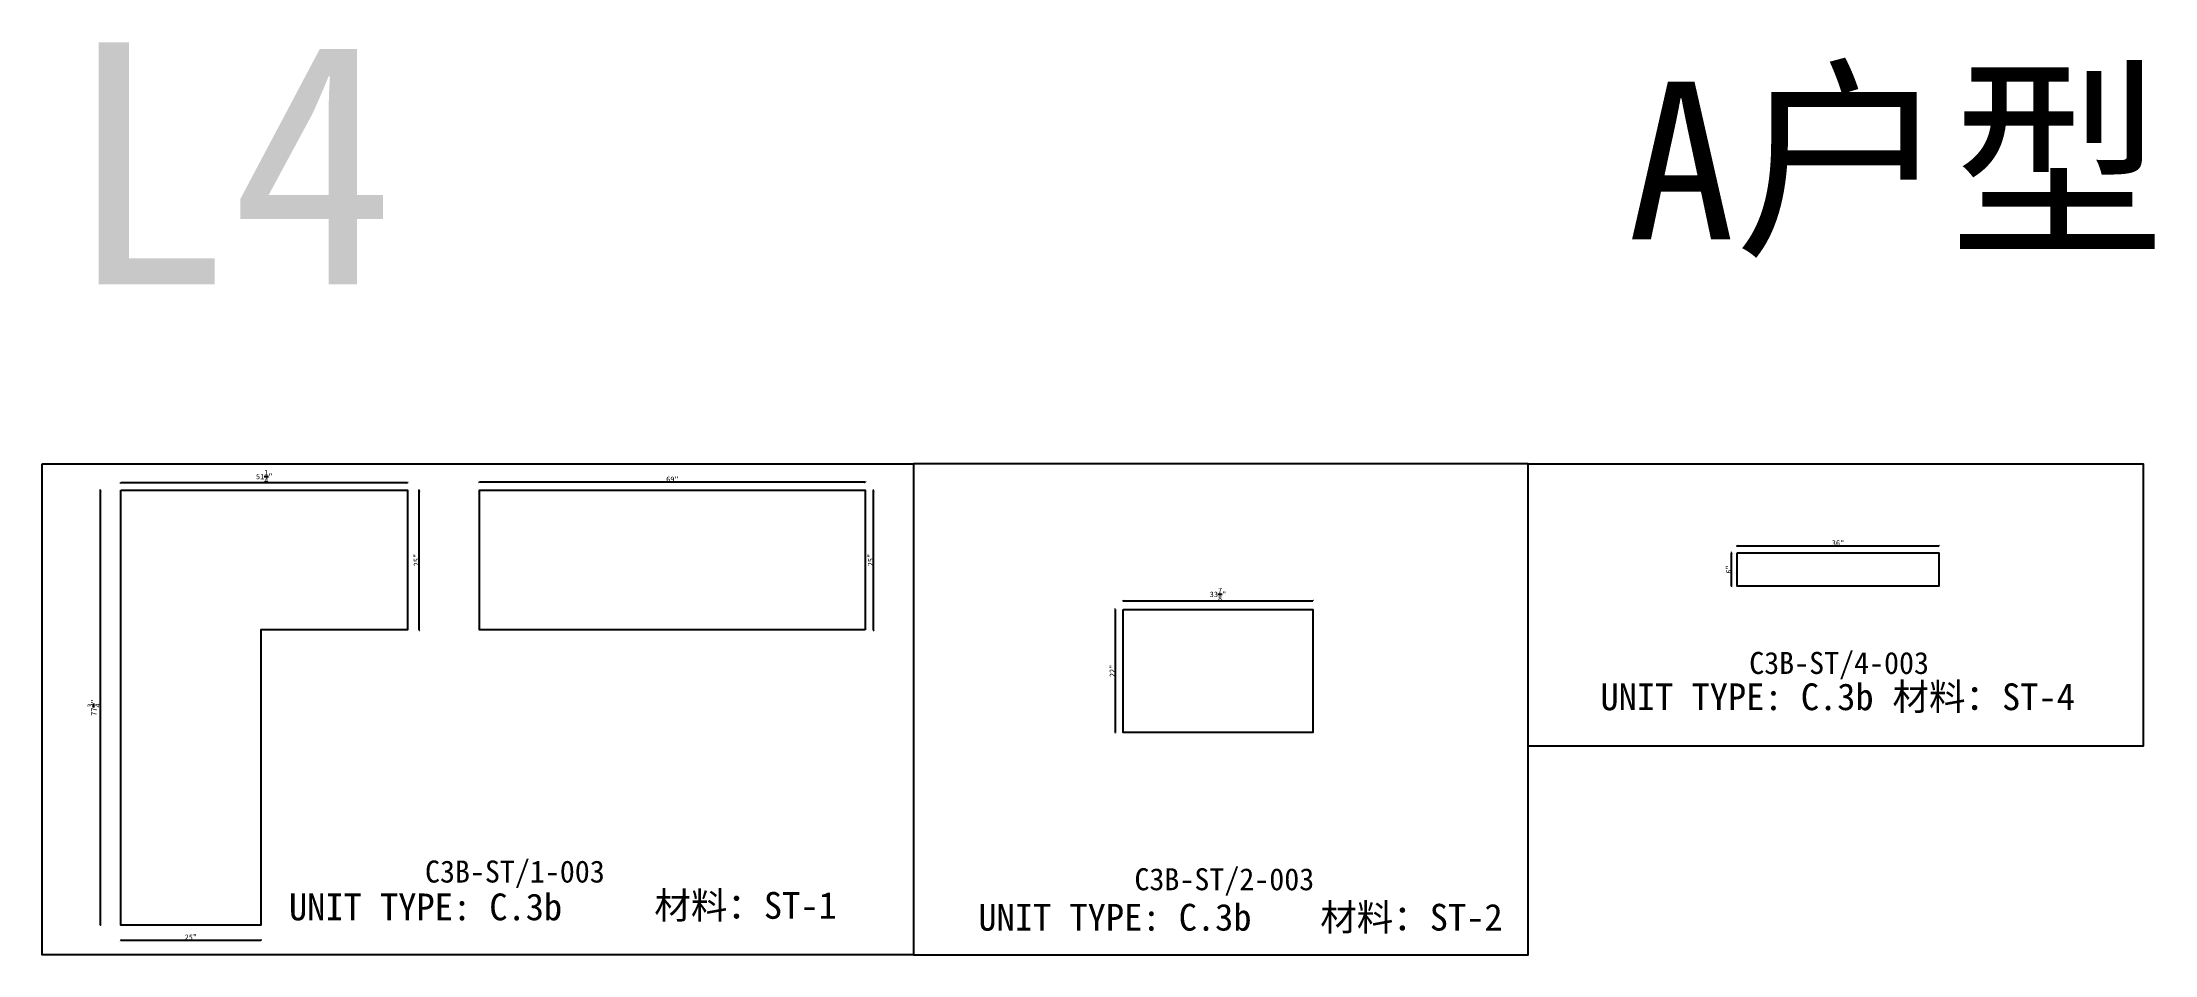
# Model space of a CAD drawing. Header units: millimetres. Extents: x -46966 to 138077, y -48408 to 2116.
# Drawn here: x 52657 to 62250, y -2182 to 1961 of the extents above; entities that cross this region are included whole.
import ezdxf
from ezdxf.enums import TextEntityAlignment as Align

# ---------------------------------------------------------------- set-up
doc = ezdxf.new("R2010")
doc.units = ezdxf.units.MM
doc.layers.add('PART_NUMBER', color=3, linetype='Continuous')
doc.styles.add('样式 1', font='')
doc.styles.get('样式 1').set_extended_font_data('NSimSun')
doc.dimstyles.new('副本 ISO-25', dxfattribs={"dimtxt": 25, "dimasz": 10, "dimexe": 1.5, "dimexo": 0.5, "dimtad": 1, "dimlfac": 0.03937, "dimlunit": 5, "dimtxsty": '样式 1', "dimblk": 'ARCHTICK', "dimcen": 2.5, "dimclrd": 256, "dimclrt": 1, "dimazin": 3, "dimtfac": 1, "dimtmove": 0, "dimatfit": 3, "dimfxlon": 1})

msp = doc.modelspace()

# ---------------------------------------------------------------- texts
at = {"style": '样式 1'}
for s, height, p in [('L4', 1098.6712, (52764.267, 862.818)), ('A户型', 716.2262, (59856.293, 1066.337)), ('UNIT TYPE: C.3b', 121.5865, (59733.131, -1071.51)), ('材料：ST-4', 121.5865, (61059.412, -1071.51)), ('UNIT TYPE: C.3b', 121.5865, (53777.181, -2025.642)), ('材料：ST-1', 121.5865, (55436.468, -2018.987)), ('UNIT TYPE: C.3b', 121.5865, (56907.956, -2072.615)), ('材料：ST-2', 121.5865, (58460.681, -2072.615))]:
    msp.add_text(s, height=height, dxfattribs=at).set_placement(p)
at = {"layer": 'PART_NUMBER', "color": 3, "style": '样式 1'}
for s, p in [('C3B-ST/4-003', (60816.956, -857.184)), ('C3B-ST/1-003', (54803.2, -1804.353)), ('C3B-ST/2-003', (58025.081, -1839.353))]:
    msp.add_text(s, height=100, dxfattribs=at).set_placement(p, align=Align.MIDDLE_CENTER)

# ---------------------------------------------------------------- blocks, each defined once
blk = doc.blocks.new('_ArchTick')
at = {"color": 0, "linetype": 'ByBlock', "const_width": 0.15}
blk.add_lwpolyline([(-0.5, -0.5), (0.5, 0.5)], dxfattribs=at)
blk = doc.blocks.new('*D1080')
at = {"color": 0, "lineweight": -2, "transparency": 16777216}
for p, q in [((56430.6, -72.5), (56433.1, -72.5)), ((56430.6, -707.5), (56433.1, -707.5))]:
    blk.add_line(p, q, dxfattribs=at)
at = {"lineweight": -2, "transparency": 16777216}
blk.add_line((56431.6, -707.5), (56431.6, -72.5), dxfattribs=at)
at = {"layer": 'Defpoints', "color": 0, "transparency": 16777216}
for p in [(56394.6, -72.5), (56431.6, -72.5), (56394.6, -707.5)]:
    blk.add_point(p, dxfattribs=at)
at = {"lineweight": -2, "transparency": 16777216, "xscale": 10, "yscale": 10, "zscale": 10}
for p, rotation in [((56431.6, -72.5), 90), ((56431.6, -707.5), 270)]:
    blk.add_blockref('_ArchTick', p, dxfattribs=dict(at, rotation=rotation))
at = {"color": 1, "transparency": 16777216, "insert": (56418.4, -390), "char_height": 25, "attachment_point": 5, "rotation": 90, "style": '样式 1'}
blk.add_mtext('\\A1;25"', dxfattribs=at)
blk = doc.blocks.new('*D1081')
at = {"color": 0, "lineweight": -2, "transparency": 16777216}
for p, q in [((54642, -37.2), (54642, -34.7)), ((56394.6, -37.2), (56394.6, -34.7))]:
    blk.add_line(p, q, dxfattribs=at)
at = {"lineweight": -2, "transparency": 16777216}
blk.add_line((56394.6, -36.2), (54642, -36.2), dxfattribs=at)
at = {"layer": 'Defpoints', "color": 0, "transparency": 16777216}
for p in [(54642, -36.2), (54642, -72.5), (56394.6, -72.5)]:
    blk.add_point(p, dxfattribs=at)
at = {"lineweight": -2, "transparency": 16777216, "xscale": 10, "yscale": 10, "zscale": 10, "rotation": 180}
blk.add_blockref('_ArchTick', (54642, -36.2), dxfattribs=at)
at = {"lineweight": -2, "transparency": 16777216, "xscale": 10, "yscale": 10, "zscale": 10}
blk.add_blockref('_ArchTick', (56394.6, -36.2), dxfattribs=at)
at = {"color": 1, "transparency": 16777216, "insert": (55518.3, -23), "char_height": 25, "attachment_point": 5, "style": '样式 1'}
blk.add_mtext('\\A1;69"', dxfattribs=at)
blk = doc.blocks.new('*D1082')
at = {"color": 0, "lineweight": -2, "transparency": 16777216}
for p, q in [((53014, -40.4), (53014, -37.9)), ((54315.7, -40.4), (54315.7, -37.9))]:
    blk.add_line(p, q, dxfattribs=at)
at = {"lineweight": -2, "transparency": 16777216}
blk.add_line((54315.7, -39.4), (53014, -39.4), dxfattribs=at)
at = {"layer": 'Defpoints', "color": 0, "transparency": 16777216}
for p in [(53014, -39.4), (53014, -72.5), (54315.7, -72.5)]:
    blk.add_point(p, dxfattribs=at)
at = {"lineweight": -2, "transparency": 16777216, "xscale": 10, "yscale": 10, "zscale": 10, "rotation": 180}
blk.add_blockref('_ArchTick', (53014, -39.4), dxfattribs=at)
at = {"lineweight": -2, "transparency": 16777216, "xscale": 10, "yscale": 10, "zscale": 10}
blk.add_blockref('_ArchTick', (54315.7, -39.4), dxfattribs=at)
at = {"color": 1, "transparency": 16777216, "insert": (53664.9, -10.3), "char_height": 25, "attachment_point": 5, "style": '样式 1'}
blk.add_mtext('\\A1;51{\\H1x;\\S1/4;}"', dxfattribs=at)
blk = doc.blocks.new('*D1083')
at = {"color": 0, "lineweight": -2, "transparency": 16777216}
for p, q in [((54368.2, -72.5), (54370.7, -72.5)), ((54368.2, -707.5), (54370.7, -707.5))]:
    blk.add_line(p, q, dxfattribs=at)
at = {"lineweight": -2, "transparency": 16777216}
blk.add_line((54369.2, -707.5), (54369.2, -72.5), dxfattribs=at)
at = {"layer": 'Defpoints', "color": 0, "transparency": 16777216}
for p in [(54315.7, -72.5), (54369.2, -72.5), (54315.7, -707.5)]:
    blk.add_point(p, dxfattribs=at)
at = {"lineweight": -2, "transparency": 16777216, "xscale": 10, "yscale": 10, "zscale": 10}
for p, rotation in [((54369.2, -72.5), 90), ((54369.2, -707.5), 270)]:
    blk.add_blockref('_ArchTick', p, dxfattribs=dict(at, rotation=rotation))
at = {"color": 1, "transparency": 16777216, "insert": (54356.1, -390), "char_height": 25, "attachment_point": 5, "rotation": 90, "style": '样式 1'}
blk.add_mtext('\\A1;25"', dxfattribs=at)
blk = doc.blocks.new('*D1084')
at = {"color": 0, "lineweight": -2, "transparency": 16777216}
for p, q in [((53014, -2114.8), (53014, -2117.3)), ((53649, -2114.8), (53649, -2117.3))]:
    blk.add_line(p, q, dxfattribs=at)
at = {"lineweight": -2, "transparency": 16777216}
blk.add_line((53014, -2115.8), (53649, -2115.8), dxfattribs=at)
at = {"layer": 'Defpoints', "color": 0, "transparency": 16777216}
for p in [(53014, -2047.3), (53649, -2047.3), (53649, -2115.8)]:
    blk.add_point(p, dxfattribs=at)
at = {"lineweight": -2, "transparency": 16777216, "xscale": 10, "yscale": 10, "zscale": 10, "rotation": 180}
blk.add_blockref('_ArchTick', (53014, -2115.8), dxfattribs=at)
at = {"lineweight": -2, "transparency": 16777216, "xscale": 10, "yscale": 10, "zscale": 10}
blk.add_blockref('_ArchTick', (53649, -2115.8), dxfattribs=at)
at = {"color": 1, "transparency": 16777216, "insert": (53331.5, -2102.6), "char_height": 25, "attachment_point": 5, "style": '样式 1'}
blk.add_mtext('\\A1;25"', dxfattribs=at)
blk = doc.blocks.new('*D1085')
at = {"color": 0, "lineweight": -2, "transparency": 16777216}
for p, q in [((52921.8, -72.5), (52919.3, -72.5)), ((52921.8, -2047.3), (52919.3, -2047.3))]:
    blk.add_line(p, q, dxfattribs=at)
at = {"lineweight": -2, "transparency": 16777216}
blk.add_line((52920.8, -2047.3), (52920.8, -72.5), dxfattribs=at)
at = {"layer": 'Defpoints', "color": 0, "transparency": 16777216}
for p in [(52920.8, -72.5), (53014, -72.5), (53014, -2047.3)]:
    blk.add_point(p, dxfattribs=at)
at = {"lineweight": -2, "transparency": 16777216, "xscale": 10, "yscale": 10, "zscale": 10}
for p, rotation in [((52920.8, -72.5), 90), ((52920.8, -2047.3), 270)]:
    blk.add_blockref('_ArchTick', p, dxfattribs=dict(at, rotation=rotation))
at = {"color": 1, "transparency": 16777216, "insert": (52891.7, -1059.9), "char_height": 25, "attachment_point": 5, "rotation": 90, "style": '样式 1'}
blk.add_mtext('\\A1;77{\\H1x;\\S3/4;}"', dxfattribs=at)
blk = doc.blocks.new('*D1086')
at = {"color": 0, "lineweight": -2, "transparency": 16777216}
for p, q in [((57566, -575.6), (57566, -573.1)), ((58426.5, -575.6), (58426.5, -573.1))]:
    blk.add_line(p, q, dxfattribs=at)
at = {"lineweight": -2, "transparency": 16777216}
blk.add_line((57566, -574.6), (58426.5, -574.6), dxfattribs=at)
at = {"layer": 'Defpoints', "color": 0, "transparency": 16777216}
for p in [(58426.5, -574.6), (57566, -614), (58426.5, -614)]:
    blk.add_point(p, dxfattribs=at)
at = {"lineweight": -2, "transparency": 16777216, "xscale": 10, "yscale": 10, "zscale": 10, "rotation": 180}
blk.add_blockref('_ArchTick', (57566, -574.6), dxfattribs=at)
at = {"lineweight": -2, "transparency": 16777216, "xscale": 10, "yscale": 10, "zscale": 10}
blk.add_blockref('_ArchTick', (58426.5, -574.6), dxfattribs=at)
at = {"color": 1, "transparency": 16777216, "insert": (57996.2, -545.5), "char_height": 25, "attachment_point": 5, "style": '样式 1'}
blk.add_mtext('\\A1;33{\\H1x;\\S7/8;}"', dxfattribs=at)
blk = doc.blocks.new('*D1087')
at = {"color": 0, "lineweight": -2, "transparency": 16777216}
for p, q in [((57530.4, -614), (57527.9, -614)), ((57530.4, -1172.8), (57527.9, -1172.8))]:
    blk.add_line(p, q, dxfattribs=at)
at = {"lineweight": -2, "transparency": 16777216}
blk.add_line((57529.4, -614), (57529.4, -1172.8), dxfattribs=at)
at = {"layer": 'Defpoints', "color": 0, "transparency": 16777216}
for p in [(57566, -614), (57529.4, -1172.8), (57566, -1172.8)]:
    blk.add_point(p, dxfattribs=at)
at = {"lineweight": -2, "transparency": 16777216, "xscale": 10, "yscale": 10, "zscale": 10}
for p, rotation in [((57529.4, -614), 90), ((57529.4, -1172.8), 270)]:
    blk.add_blockref('_ArchTick', p, dxfattribs=dict(at, rotation=rotation))
at = {"color": 1, "transparency": 16777216, "insert": (57516.3, -893.4), "char_height": 25, "attachment_point": 5, "rotation": 90, "style": '样式 1'}
blk.add_mtext('\\A1;22"', dxfattribs=at)
blk = doc.blocks.new('*D1090')
at = {"color": 0, "lineweight": -2, "transparency": 16777216}
for p, q in [((60354.8, -326.5), (60354.8, -324)), ((61269.2, -326.5), (61269.2, -324))]:
    blk.add_line(p, q, dxfattribs=at)
at = {"lineweight": -2, "transparency": 16777216}
blk.add_line((60354.8, -325.5), (61269.2, -325.5), dxfattribs=at)
at = {"layer": 'Defpoints', "color": 0, "transparency": 16777216}
for p in [(60354.8, -356.4), (61269.2, -325.5), (61269.2, -356.4)]:
    blk.add_point(p, dxfattribs=at)
at = {"lineweight": -2, "transparency": 16777216, "xscale": 10, "yscale": 10, "zscale": 10, "rotation": 180}
blk.add_blockref('_ArchTick', (60354.8, -325.5), dxfattribs=at)
at = {"lineweight": -2, "transparency": 16777216, "xscale": 10, "yscale": 10, "zscale": 10}
blk.add_blockref('_ArchTick', (61269.2, -325.5), dxfattribs=at)
at = {"color": 1, "transparency": 16777216, "insert": (60812, -312.4), "char_height": 25, "attachment_point": 5, "style": '样式 1'}
blk.add_mtext('\\A1;36"', dxfattribs=at)
blk = doc.blocks.new('*D1091')
at = {"color": 0, "lineweight": -2, "transparency": 16777216}
for p, q in [((60330, -356.4), (60327.5, -356.4)), ((60330, -508.8), (60327.5, -508.8))]:
    blk.add_line(p, q, dxfattribs=at)
at = {"lineweight": -2, "transparency": 16777216}
blk.add_line((60329, -508.8), (60329, -356.4), dxfattribs=at)
at = {"layer": 'Defpoints', "color": 0, "transparency": 16777216}
for p in [(60329, -356.4), (60354.8, -356.4), (60354.8, -508.8)]:
    blk.add_point(p, dxfattribs=at)
at = {"lineweight": -2, "transparency": 16777216, "xscale": 10, "yscale": 10, "zscale": 10}
for p, rotation in [((60329, -356.4), 90), ((60329, -508.8), 270)]:
    blk.add_blockref('_ArchTick', p, dxfattribs=dict(at, rotation=rotation))
at = {"color": 1, "transparency": 16777216, "insert": (60315.9, -432.6), "char_height": 25, "attachment_point": 5, "rotation": 90, "style": '样式 1'}
blk.add_mtext('\\A1;6"', dxfattribs=at)

# ---------------------------------------------------------------- dimensions: what is measured, and where the dimension line sits
for base, p1, p2, angle, picture, middle in [((53013.987, -39.359), (54315.737, -72.492), (53013.987, -72.492), 180, '*D1082', (53664.862, -10.336)), ((52920.765, -72.492), (53013.987, -2047.342), (53013.987, -72.492), 90, '*D1085', (52891.672, -1059.917)), ((54369.183, -72.492), (54315.737, -707.492), (54315.737, -72.492), 90, '*D1083', (54356.058, -389.992)), ((54642.032, -36.162), (56394.632, -72.492), (54642.032, -72.492), 180, '*D1081', (55518.332, -23.037)), ((56431.572, -72.492), (56394.632, -707.492), (56394.632, -72.492), 90, '*D1080', (56418.447, -389.992)), ((60328.987, -356.353), (60354.822, -508.753), (60354.822, -356.353), 90, '*D1091', (60315.862, -432.553)), ((57529.381, -1172.834), (57566.027, -614.034), (57566.027, -1172.834), 90, '*D1087', (57516.256, -893.434)), ((53648.987, -2115.758), (53013.987, -2047.342), (53648.987, -2047.342), 180, '*D1084', (53331.487, -2102.633))]:
    dim = msp.add_linear_dim(base=base, p1=p1, p2=p2, angle=angle, dimstyle='副本 ISO-25')
    dim.commit()
    dim.dimension.update_dxf_attribs({"geometry": picture, "text_midpoint": middle})
for base, p1, p2, picture, middle in [((61269.222, -325.518), (60354.822, -356.353), (61269.222, -356.353), '*D1090', (60812.022, -312.393)), ((58426.452, -574.607), (57566.027, -614.034), (58426.452, -614.034), '*D1086', (57996.24, -545.514))]:
    dim = msp.add_linear_dim(base=base, p1=p1, p2=p2, dimstyle='副本 ISO-25')
    dim.commit()
    dim.dimension.update_dxf_attribs({"geometry": picture, "text_midpoint": middle})

# ---------------------------------------------------------------- linework, layer by layer
at = {"color": 1}
for points in [[(52656.747, 47.383), (56613.629, 47.383), (56613.629, -2182.184), (52656.747, -2182.184)], [(56613.629, -2182.184), (59405.503, -2182.184), (59405.503, 47.383), (56613.629, 47.383)], [(59405.503, 47.383), (62197.377, 47.383), (62197.377, -1235.015), (59405.503, -1235.015)]]:
    msp.add_lwpolyline(points, close=True, dxfattribs=at)
for points in [[(53013.987, -72.492), (54315.737, -72.492), (54315.737, -707.492), (53648.987, -707.492), (53648.987, -2047.342), (53013.987, -2047.342)], [(56394.632, -707.492), (54642.032, -707.492), (54642.032, -72.492), (56394.632, -72.492)], [(60354.822, -356.353), (61269.222, -356.353), (61269.222, -508.753), (60354.822, -508.753)], [(57566.027, -614.034), (58426.452, -614.034), (58426.452, -1172.834), (57566.027, -1172.834)]]:
    msp.add_lwpolyline(points, close=True)

msp.set_redraw_order([(e.dxf.handle, doc.entitydb.next_handle()) for e in msp.query("TEXT MTEXT ATTDEF DIMENSION ARC_DIMENSION")])  # texts and dimensions are drawn at this point

doc.saveas('drawing.dxf')
